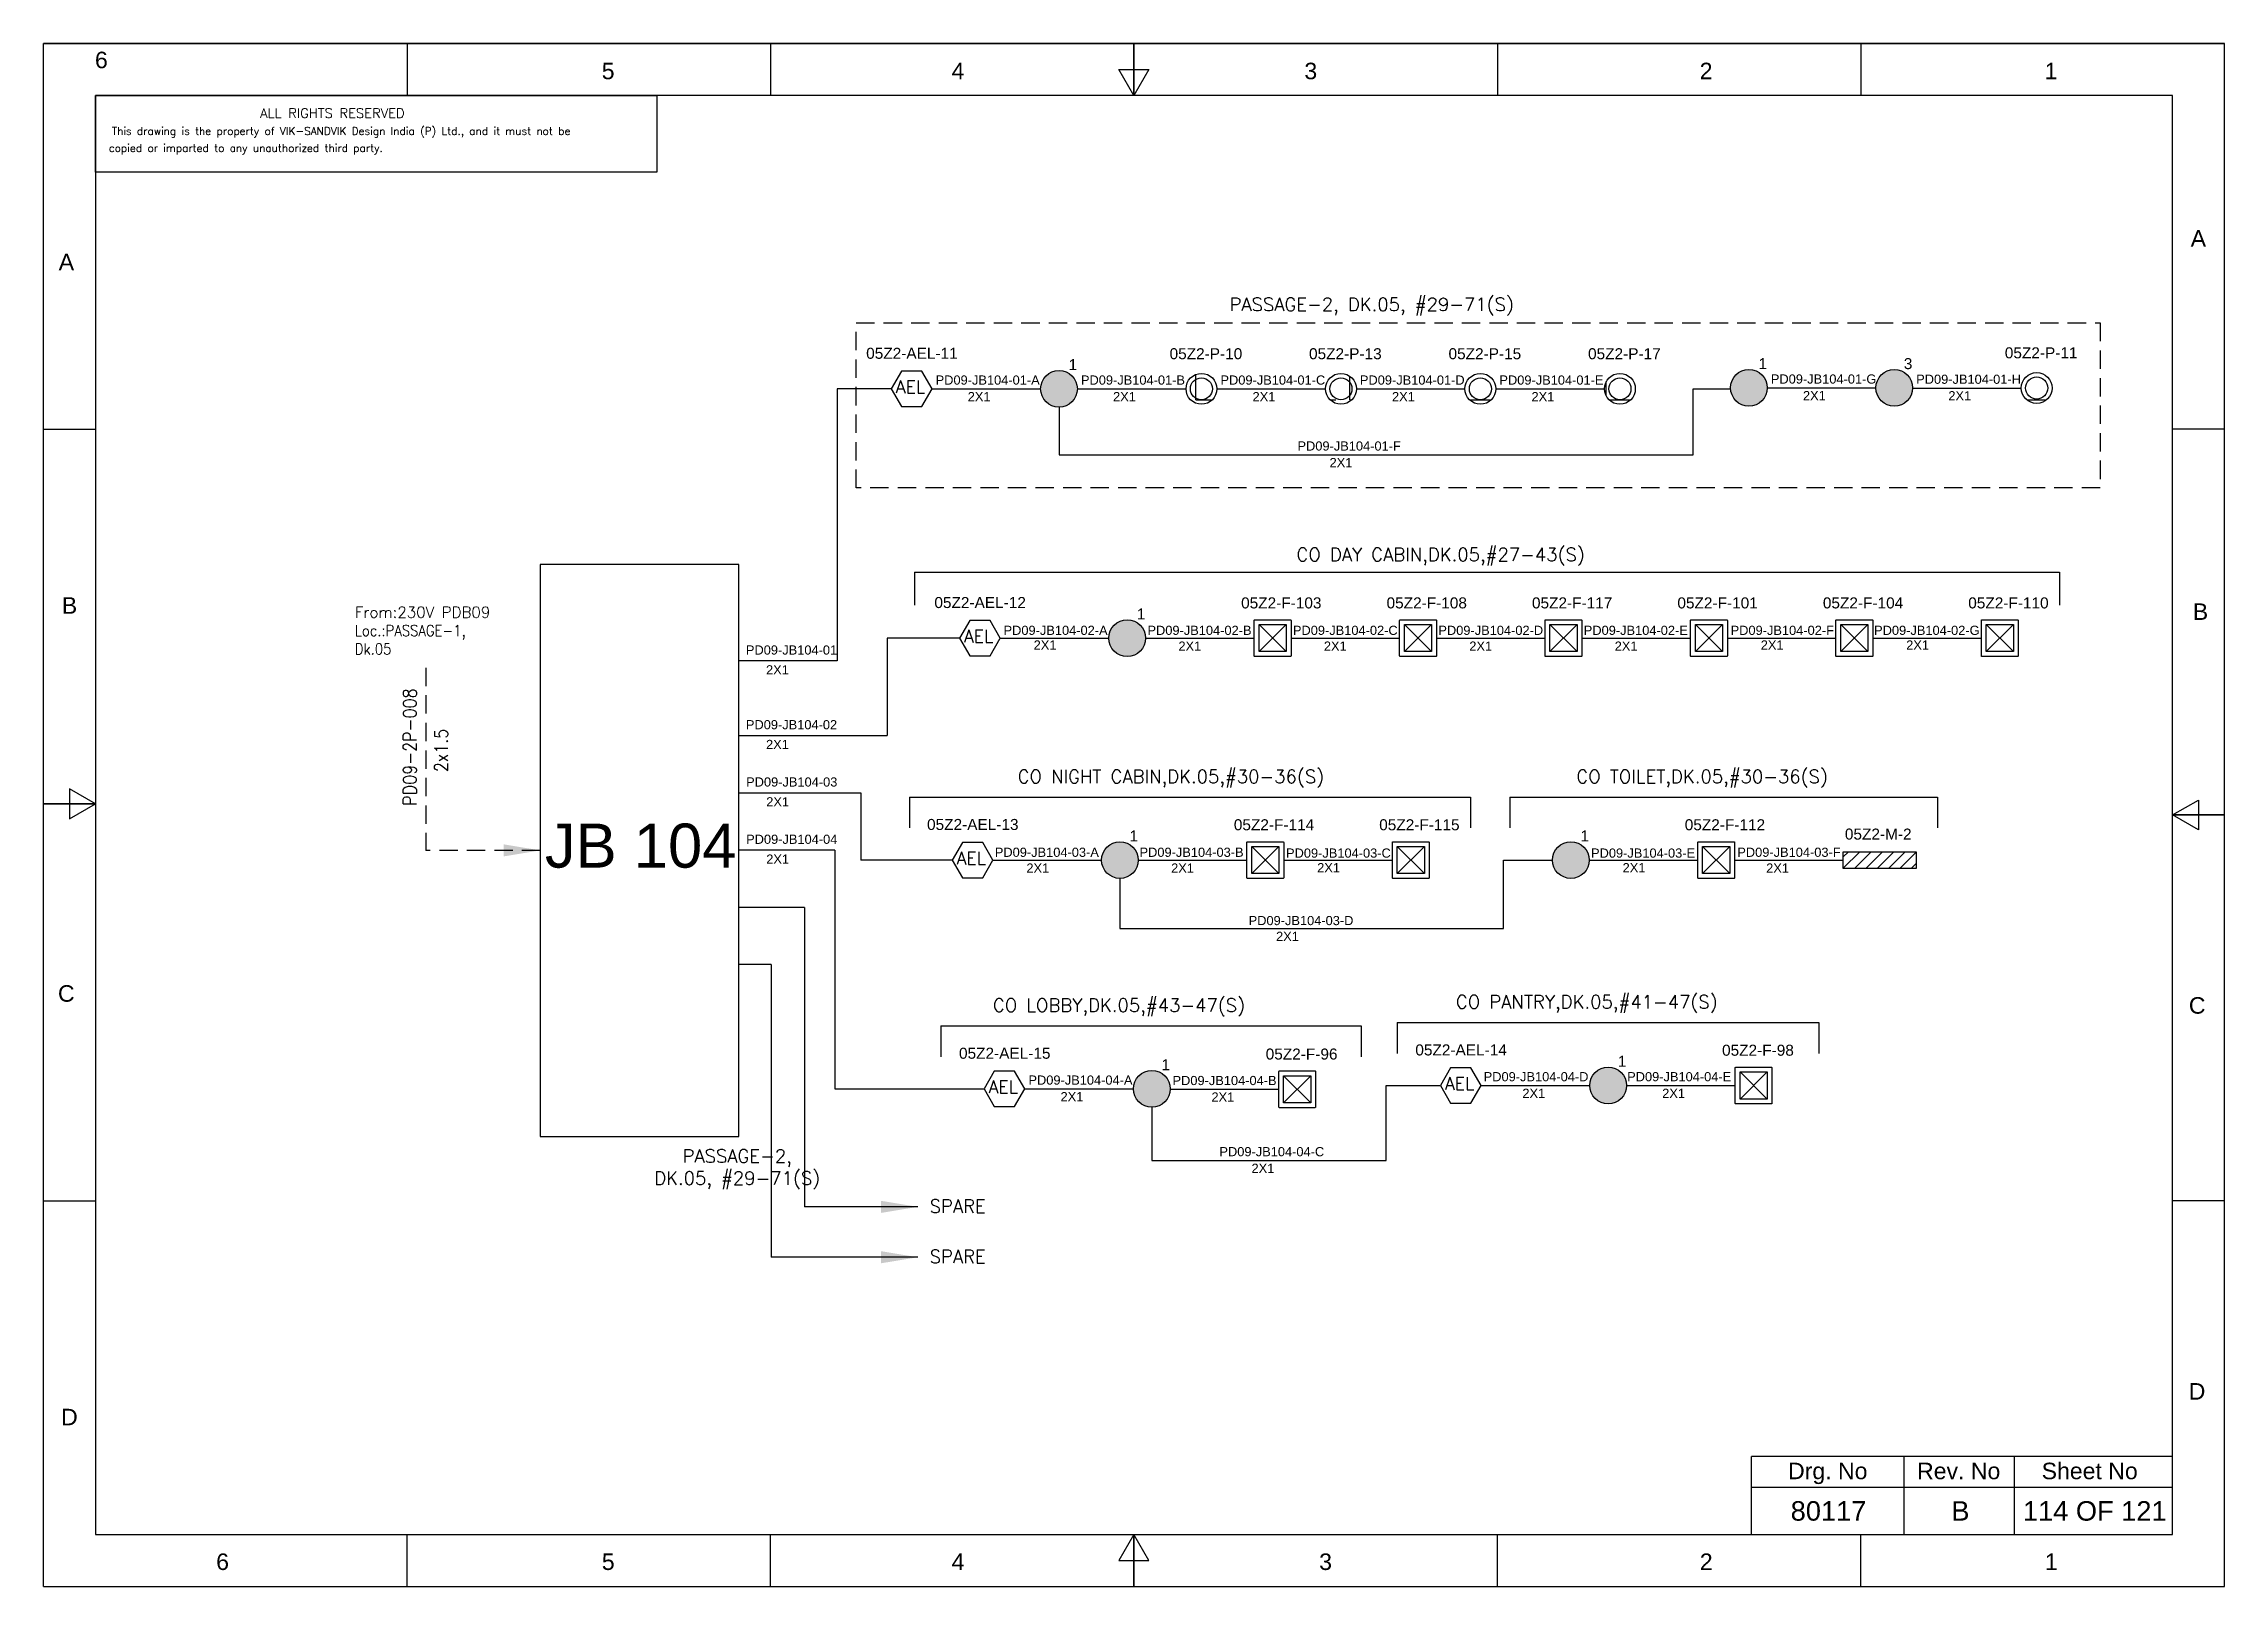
# Model space of a CAD drawing. Header units: inches. Extents: x -3311 to 1429, y -713 to 2436.
# Drawn here: x -1002.1 to -705.1, y -461.9 to -251.8 of the extents above; entities that cross this region are included whole.
import ezdxf
from ezdxf.enums import TextEntityAlignment as Align

# ---------------------------------------------------------------- set-up
doc = ezdxf.new("R2010")
doc.units = ezdxf.units.IN
doc.linetypes.add('HIDDEN', pattern=[0.375, 0.25, -0.125])
doc.linetypes.add('SOLID', pattern=[0])
for name, color, linetype, lineweight in [('ELEC_TXT-025', 1, 'Continuous', 25), ('HEL-025', 1, 'Continuous', 25), ('HEL-035', 2, 'Continuous', 35)]:
    doc.layers.add(name, color=color, linetype=linetype, lineweight=lineweight)
for name, color, linetype in [('Fmount', 7, 'Continuous'), ('LINE', 3, 'SOLID'), ('MirL', 7, 'Continuous')]:
    doc.layers.add(name, color=color, linetype=linetype)
doc.styles.add('_NORMAL', font='arial.ttf')
doc.styles.add('ROMANS', font='simplex.shx', dxfattribs={"width": 0.88})
doc.styles.get("Standard").update_dxf_attribs({"font": 'arial.ttf'})
doc.dimstyles.get("Standard").update_dxf_attribs({"dimtxt": 0.18, "dimasz": 0.18, "dimexe": 0.18, "dimexo": 0.0625, "dimgap": 0.09, "dimtad": 0, "dimtih": 1, "dimtoh": 1, "dimdec": 4, "dimzin": 0, "dimdsep": 46, "dimtxsty": 'Standard', "dimcen": 0.09, "dimadec": 0, "dimazin": 0, "dimtfac": 1, "dimtdec": 4, "dimtofl": 0, "dimtmove": 0, "dimatfit": 3, "dimfxl": 1, "dimtolj": 1, "dimtzin": 0, "dimarcsym": 0})
pattern_1 = [(0, (0, 0), (0, 6.985), [5.08, -1.905]), (90, (0, 0), (-6.985, 4e-16), [5.08, -1.905])]

msp = doc.modelspace()

# ---------------------------------------------------------------- texts
at = {"color": 7}
for s, p in [('PD09-JB104-01-G', (-766.88, -298.14)), ('PD09-JB104-01-H', (-747.09, -298.17)), ('PD09-JB104-01-A', (-880.63, -298.28)), ('2X1', (-876.26, -300.54)), ('PD09-JB104-01-B', (-860.84, -298.28)), ('2X1', (-856.47, -300.54)), ('PD09-JB104-01-C', (-841.84, -298.28, -0.08)), ('2X1', (-837.47, -300.54, -0.05)), ('PD09-JB104-01-D', (-822.85, -298.28, -0.08)), ('2X1', (-818.48, -300.54, -0.08)), ('PD09-JB104-01-E', (-803.85, -298.28, -0.11)), ('2X1', (-799.48, -300.54, -0.11)), ('2X1', (-762.51, -300.4)), ('2X1', (-742.71, -300.42)), ('PD09-JB104-01-F', (-831.35, -307.26)), ('2X1', (-826.98, -309.52)), ('PD09-JB104-02-A', (-871.38, -332.36, 0.03)), ('PD09-JB104-02-B', (-851.78, -332.36, 0.03)), ('PD09-JB104-02-C', (-831.97, -332.36, 0.03)), ('PD09-JB104-02-D', (-812.16, -332.36, 0.03)), ('PD09-JB104-02-E', (-792.36, -332.36, 0.03)), ('PD09-JB104-02-F', (-772.36, -332.36, 0.03)), ('PD09-JB104-02-G', (-752.82, -332.36, 0.03)), ('PD09-JB104-01', (-906.47, -335.04)), ('2X1', (-867.28, -334.36)), ('2X1', (-847.57, -334.51, -0.03)), ('2X1', (-827.76, -334.51, -0.03)), ('2X1', (-807.95, -334.51, -0.03)), ('2X1', (-788.15, -334.51, -0.03)), ('2X1', (-768.26, -334.36)), ('2X1', (-748.45, -334.36)), ('2X1', (-903.73, -337.74)), ('PD09-JB104-02', (-906.47, -345.21)), ('2X1', (-903.73, -347.9)), ('PD09-JB104-03', (-906.44, -353.01)), ('2X1', (-903.7, -355.71)), ('PD09-JB104-04', (-906.44, -360.81)), ('2X1', (-903.7, -363.51)), ('PD09-JB104-03-A', (-872.57, -362.58, 0.03)), ('PD09-JB104-03-B', (-852.86, -362.58, 0.03)), ('PD09-JB104-03-C', (-832.91, -362.69, 0.03)), ('PD09-JB104-03-E', (-791.37, -362.69, 0.03)), ('PD09-JB104-03-F', (-771.45, -362.58, 0.03)), ('2X1', (-868.27, -364.73, -0.03)), ('2X1', (-848.56, -364.73, -0.03)), ('2X1', (-828.67, -364.68)), ('2X1', (-787.07, -364.68)), ('2X1', (-767.52, -364.73, -0.03)), ('PD09-JB104-03-D', (-838, -371.88, 0.03)), ('2X1', (-834.27, -374.03, -0.03)), ('PD09-JB104-04-D', (-805.99, -393.14)), ('PD09-JB104-04-E', (-786.45, -393.14)), ('PD09-JB104-04-A', (-867.99, -393.6)), ('2X1', (-863.62, -395.86)), ('PD09-JB104-04-B', (-848.37, -393.66)), ('2X1', (-843.07, -395.91)), ('2X1', (-800.72, -395.4)), ('2X1', (-781.68, -395.4)), ('PD09-JB104-04-C', (-841.98, -403.35)), ('2X1', (-837.61, -405.61))]:
    msp.add_text(s, height=1.25, dxfattribs=at).set_placement(p)
at = {"color": 7, "lineweight": 30}
msp.add_text('JB 104', height=6, dxfattribs=at).set_placement((-920.8, -361.05), align=Align.MIDDLE_CENTER)
at = {"color": 7}
for s, height, p in [('Drg. No', 2.246, (-759.13, -446.2)), ('Rev. No', 2.246, (-741.3, -446.2)), ('Sheet No', 2.246, (-723.46, -446.2)), ('80117', 2.653, (-759.03, -451.64)), ('B', 2.65, (-741.06, -451.64)), ('114 OF 121', 2.653, (-722.77, -451.64))]:
    msp.add_text(s, height=height, dxfattribs=at).set_placement(p, align=Align.MIDDLE_CENTER)
at = {"insert": (-840.61, -286.45, 0.03), "char_height": 1.8, "width": 80.3537, "attachment_point": 1, "style": '_NORMAL'}
msp.add_mtext('{\\Fromans|c0;\\C2;PASSAGE-2, DK.05, #29-71(S)}', dxfattribs=at)
at = {"color": 7, "char_height": 1.8, "attachment_point": 1, "style": '_NORMAL'}
for s, insert, width in [('{\\Fromans|c0;\\C2;CO DAY CABIN,DK.05,#27-43(S)}', (-831.49, -320.52, 0.22), 128.8823), ('{\\Fromans|c0;\\C2;CO NIGHT CABIN,DK.05,#30-36(S)}', (-869.46, -350.74, 0.22), 128.8823), ('{\\Fromans|c0;\\C2;CO TOILET,DK.05,#30-36(S)}', (-793.37, -350.74, 0.22), 128.8823), ('{\\Fromans|c0;\\C2;CO LOBBY,DK.05,#43-47(S)}', (-872.83, -381.89, 0.22), 128.8823), ('{\\Fromans|c0;\\C2;CO PANTRY,DK.05,#41-47(S)}', (-809.78, -381.43, 0.22), 128.8823), ('{\\Fromans|c0;\\C2;SPARE}', (-881.44, -409.25), 8.1658), ('{\\Fromans|c0;\\C2;SPARE}', (-881.44, -416.1), 8.1658)]:
    msp.add_mtext(s, dxfattribs=dict(at, insert=insert, width=width))
at = {"color": 7, "insert": (-959.73, -328.52), "char_height": 1.5, "width": 44.8449, "attachment_point": 1}
msp.add_mtext('{\\Fromans|c0;\\C2;From:230V PDB09 \\P\\Fsimplex|c0;\\W0.88;Loc.:PASSAGE-1,\\PDk.05}', dxfattribs=at)
at = {"color": 7, "insert": (-953.13, -355.61), "char_height": 1.8, "width": 17.1296, "attachment_point": 1, "rotation": 90, "style": '_NORMAL'}
msp.add_mtext('{\\Fromans|c0;\\W0.88;PD09-2P-008}', dxfattribs=at)
at = {"color": 7, "insert": (-948.86, -351.04), "char_height": 1.8, "attachment_point": 1, "rotation": 90, "style": '_NORMAL'}
msp.add_mtext('{\\Fsimplex|c0;\\W0.88;2x1.5}', dxfattribs=at)
at = {"color": 7, "insert": (-918.96, -402.42), "char_height": 1.8, "attachment_point": 1, "style": '_NORMAL'}
msp.add_mtext('\\pxqc;{\\Fromans|c0;\\C2;PASSAGE-2, \\PDK.05, #29-71(S)}', dxfattribs=at)

# ---------------------------------------------------------------- blocks, each defined once
blk = doc.blocks.new('FIXED_KEY_SWITCH')
h = blk.add_hatch(color=1)
h.dxf.hatch_style = 1
edge = h.paths.add_edge_path()
edge.add_arc((848.13, 1737.46), 2.5, 0, 360)
at = {"color": 1}
blk.add_circle((848.13, 1737.46), 2.5, dxfattribs=at)
at = {"color": 7, "insert": (849.44, 1741.5), "char_height": 1.5, "attachment_point": 1, "style": '_NORMAL'}
blk.add_mtext_dynamic_manual_height_columns('1', width=1.5, gutter_width=7.5, heights=[0], dxfattribs=at)
blk = doc.blocks.new('SWT')
blk.add_blockref('FIXED_KEY_SWITCH', (0, 0))
blk.add_attdef('TAG_NO', (844.55, 1741.11), '', height=1.5)
blk = doc.blocks.new('1')
h = blk.add_hatch()
h.set_pattern_fill('ANGLE', color=6)
h.set_pattern_definition(pattern_1)
h.paths.add_polyline_path([(303.23, 2044.43, 1), (306.22, 2044.43, 1)], flags=0)
h.paths.add_polyline_path([(302.63, 2044.43, 1), (306.83, 2044.43, 1)])
h.paths.add_polyline_path([(306.22, 2044.43, -1), (303.23, 2044.43, -1)], flags=16)
h = blk.add_hatch()
h.set_pattern_fill('ANGLE', color=6)
h.set_pattern_definition(pattern_1)
h.paths.add_polyline_path([(303.23, 2044.43, 1), (306.22, 2044.43, 1)])
at = {"color": 6}
for radius in [2.1, 1.5]:
    blk.add_circle((304.73, 2044.43), radius, dxfattribs=at)
blk = doc.blocks.new('LED PENDENT LIGHT 15W')
blk.add_blockref('1', (0, 0))
blk.add_attdef('TAG_NO', (301.63, 2048.1), '', height=1.5)
blk = doc.blocks.new('AEL')
at = {"color": 4}
blk.add_lwpolyline([(989.98, -190.09), (992.75, -190.09), (994.14, -187.69), (992.75, -185.28), (989.98, -185.28), (988.59, -187.69)], close=True, dxfattribs=at)
at = {"color": 4, "style": 'ROMANS'}
blk.add_text('AEL', height=1.725, dxfattribs=at).set_placement((989.2, -188.27))
blk = doc.blocks.new('AEL_L')
blk.add_blockref('AEL', (0, 0))
blk.add_attdef('TAG_NO', (986.55, -183.59), '', height=1.5)
blk = doc.blocks.new('LED FLUSH MOUNT')
for p, q in [((114818, 79432), (114604, 79219)), ((114604, 79432), (114818, 79219))]:
    blk.add_line(p, q)
blk.add_lwpolyline([(114572, 79470), (114850, 79470, -0.414214), (114856, 79464), (114856, 79186, -0.414214), (114850, 79180), (114572, 79180, -0.414214), (114566, 79186), (114566, 79464, -0.414214)], format="xyb", close=True)
blk.add_lwpolyline([(114604, 79432), (114818, 79432), (114818, 79219), (114604, 79219)], close=True)
blk = doc.blocks.new('LED Flush Mounted Light 22W')
blk.add_blockref('LED FLUSH MOUNT', (0, 0))
at = {"style": 'ROMANS', "width": 0.7}
blk.add_attdef('TAG_NO.:', (113905, 79579), '', height=250, dxfattribs=at)
blk = doc.blocks.new('fr')
at = {"color": 7, "linetype": 'Continuous'}
for p, q in [((33763.99, 4500.4), (33466.99, 4500.4)), ((33466.99, 4500.4), (33763.99, 4500.4)), ((33466.99, 4290.33), (33466.99, 4500.4)), ((33516.49, 4500.4), (33516.49, 4493.33)), ((33565.99, 4500.4), (33565.99, 4493.33)), ((33615.49, 4500.4), (33615.49, 4493.33)), ((33615.49, 4493.33), (33615.49, 4500.4)), ((33615.49, 4500.4), (33615.49, 4493.33)), ((33664.99, 4500.4), (33664.99, 4493.33)), ((33714.49, 4500.4), (33714.49, 4493.33)), ((33763.99, 4290.33), (33763.99, 4500.4)), ((33763.99, 4290.33), (33763.99, 4500.4)), ((33615.49, 4493.33), (33613.45, 4496.87)), ((33613.45, 4496.87), (33617.53, 4496.87)), ((33617.53, 4496.87), (33615.49, 4493.33)), ((33756.92, 4493.33), (33474.06, 4493.33)), ((33474.06, 4493.33), (33474.06, 4297.41)), ((33756.92, 4297.41), (33756.92, 4493.33)), ((33466.99, 4447.89), (33474.06, 4447.89)), ((33763.99, 4447.89), (33756.92, 4447.89)), ((33474.06, 4396.87), (33470.53, 4398.91)), ((33470.53, 4398.91), (33470.53, 4394.83)), ((33466.99, 4396.87), (33474.06, 4396.87)), ((33474.06, 4396.87), (33466.99, 4396.87)), ((33466.99, 4396.87), (33474.06, 4396.87)), ((33470.53, 4394.83), (33474.06, 4396.87)), ((33756.92, 4395.37), (33760.45, 4397.41)), ((33760.45, 4397.41), (33760.45, 4393.33)), ((33763.99, 4395.37), (33756.92, 4395.37)), ((33760.45, 4393.33), (33756.92, 4395.37)), ((33756.92, 4395.37), (33763.99, 4395.37)), ((33763.99, 4395.37), (33756.92, 4395.37)), ((33466.99, 4342.85), (33474.06, 4342.85)), ((33763.99, 4342.85), (33756.92, 4342.85)), ((33474.06, 4297.41), (33756.92, 4297.41)), ((33516.49, 4290.33), (33516.49, 4297.41)), ((33565.99, 4290.33), (33565.99, 4297.41)), ((33615.49, 4297.41), (33613.45, 4293.87)), ((33615.49, 4290.33), (33615.49, 4297.41)), ((33617.53, 4293.87), (33615.49, 4297.41)), ((33615.49, 4297.41), (33615.49, 4290.33)), ((33615.49, 4290.33), (33615.49, 4297.41)), ((33664.99, 4290.33), (33664.99, 4297.41)), ((33714.49, 4290.33), (33714.49, 4297.41)), ((33613.45, 4293.87), (33617.53, 4293.87)), ((33466.99, 4290.33), (33763.99, 4290.33)), ((33466.99, 4290.33), (33763.99, 4290.33))]:
    blk.add_line(p, q, dxfattribs=at)
at = {"color": 7, "style": '_NORMAL'}
for s, p in [('6', (33474.86, 4498.18)), ('5', (33543.88, 4496.68)), ('4', (33591.52, 4496.68)), ('3', (33639.57, 4496.68)), ('2', (33693.41, 4496.68)), ('1', (33740.39, 4496.68)), ('A', (33760.45, 4473.88)), ('A', (33470.1, 4470.68)), ('B', (33470.52, 4423.9)), ('B', (33760.74, 4423.06)), ('C', (33470.08, 4371.07)), ('C', (33760.29, 4369.44)), ('D', (33760.27, 4316.89)), ('D', (33470.51, 4313.39)), ('6', (33491.37, 4293.69)), ('5', (33543.89, 4293.69)), ('4', (33591.53, 4293.69)), ('3', (33641.59, 4293.69)), ('2', (33693.43, 4293.69)), ('1', (33740.41, 4293.69))]:
    blk.add_text(s, height=2.25, dxfattribs=at).set_placement(p, align=Align.MIDDLE_CENTER)
blk = doc.blocks.new('A$C4BAD7D21')
at = {"layer": 'HEL-025'}
blk.add_lwpolyline([(-34000, 0), (-34000, 2086), (-18714, 2086), (-18714, 0)], close=True, dxfattribs=at)
at = {"layer": 'HEL-025', "style": 'ROMANS'}
for s, p in [('This drawing is the property of VIK-SANDVIK Design India (P) Ltd., and it must not be', (-33558, 1016)), (' copied or imparted to any unauthorized third party.', (-33785, 550))]:
    blk.add_text(s, height=210, dxfattribs=at).set_placement(p)
at = {"layer": 'HEL-035', "style": 'ROMANS'}
blk.add_text('     ALL RIGHTS RESERVED', height=262.5, dxfattribs=at).set_placement((-30497, 1476))
blk = doc.blocks.new('MIR')
h = blk.add_hatch()
h.set_pattern_fill('ANSI31', color=256, scale=500)
h.set_pattern_definition([(45, (0, 0), (-44.194174, 44.194174), [])])
h.paths.add_polyline_path([(109452, 30143), (110019, 30143), (110019, 30272), (109452, 30272)])
at = {"elevation": -6}
blk.add_lwpolyline([(109452, 30272), (110019, 30272), (110019, 30143), (109452, 30143)], close=True, dxfattribs=at)
blk = doc.blocks.new('MIRROR LIGHT')
blk.add_blockref('MIR', (0, 0))
at = {"style": 'ROMANS', "width": 0.7}
blk.add_attdef('TAG_NO.:', (108952, 30348), '', height=250, dxfattribs=at)
blk = doc.blocks.new('LHS_SWITCH')
h = blk.add_hatch(color=1)
h.dxf.hatch_style = 1
edge = h.paths.add_edge_path()
edge.add_arc((2067.22, 3641.35), 2, 0, 360)
at = {"color": 1}
blk.add_circle((2067.22, 3641.35), 2, dxfattribs=at)
at = {"color": 7, "insert": (2068.26, 3644.59), "char_height": 1.2, "attachment_point": 1, "style": '_NORMAL'}
blk.add_mtext_dynamic_manual_height_columns('3', width=1.5, gutter_width=7.5, heights=[0], dxfattribs=at)

# ---------------------------------------------------------------- linework, layer by layer
for p, q in [((-886.68, -298.85), (-894.04, -298.85)), ((-894.04, -298.85), (-894.04, -335.88)), ((-877.39, -332.8), (-887.22, -332.8)), ((-887.22, -332.8), (-887.22, -346.05)), ((-890.8, -353.85), (-890.8, -363.02)), ((-884.2, -354.45, -0.05), (-807.77, -354.45, -0.05)), ((-802.44, -354.45, -0.05), (-744.18, -354.45, -0.05)), ((-894.38, -361.65), (-907.44, -361.65)), ((-894.38, -361.65), (-894.38, -394.17)), ((-803.3, -372.32), (-803.3, -363.02)), ((-855.53, -365.52), (-855.53, -372.32)), ((-898.5, -369.46), (-907.44, -369.46)), ((-898.5, -369.46), (-898.5, -410.24)), ((-855.53, -372.32), (-803.3, -372.32)), ((-903.03, -377.26), (-907.44, -377.26)), ((-903.03, -377.26), (-903.03, -417.1)), ((-879.93, -385.6, -0.05), (-822.7, -385.6, -0.05)), ((-817.78, -385.15, -0.05), (-760.35, -385.15, -0.05)), ((-819.28, -403.92), (-819.28, -393.71)), ((-851.18, -396.67), (-851.18, -403.92)), ((-851.18, -403.92), (-819.28, -403.92))]:
    msp.add_line(p, q)
at = {"color": 7, "linetype": 'Continuous'}
for p, q in [((-712.19, -444.25), (-769.51, -444.25)), ((-769.51, -454.84), (-769.51, -444.25)), ((-748.74, -454.84), (-748.74, -444.25)), ((-733.72, -454.84), (-733.72, -444.25)), ((-769.51, -448.43), (-712.19, -448.43))]:
    msp.add_line(p, q, dxfattribs=at)
at = {"linetype": 'HIDDEN', "ltscale": 10, "elevation": 0.03}
msp.add_lwpolyline([(-891.46, -289.88), (-722.03, -289.88), (-722.03, -312.35), (-891.46, -312.35)], close=True, dxfattribs=at)
msp.add_lwpolyline([(-907.44, -322.75), (-934.47, -322.75), (-934.47, -400.65), (-907.44, -400.65)], close=True)
at = {"linetype": 'HIDDEN', "ltscale": 10}
msp.add_lwpolyline([(-950.08, -336.83), (-950.08, -361.7)], dxfattribs=at)
at = {"layer": 'LINE', "color": 0}
for p, q in [((-881.12, -298.85), (-866.33, -298.85)), ((-861.33, -298.85), (-846.53, -298.85)), ((-842.33, -298.86, -0.05), (-827.54, -298.86, -0.05)), ((-823.34, -298.86, -0.08), (-808.54, -298.86, -0.08)), ((-804.34, -298.86, -0.11), (-789.55, -298.86, -0.11)), ((-777.47, -307.83), (-777.47, -298.85)), ((-777.47, -298.85), (-772.37, -298.85)), ((-767.37, -298.71), (-752.58, -298.71)), ((-747.58, -298.74), (-732.78, -298.74)), ((-863.83, -301.35), (-863.83, -307.83)), ((-863.83, -307.83), (-777.47, -307.83)), ((-883.53, -323.83, 0.03), (-883.53, -328.33, 0.03)), ((-883.53, -323.83, 0.03), (-727.58, -323.83, 0.03)), ((-727.58, -323.83, 0.03), (-727.58, -328.33, 0.03)), ((-871.83, -332.8), (-857.04, -332.8)), ((-852.04, -332.8), (-837.24, -332.8)), ((-832.23, -332.8), (-817.44, -332.8)), ((-812.43, -332.8), (-797.63, -332.8)), ((-792.62, -332.8), (-777.82, -332.8)), ((-772.81, -332.8), (-758.02, -332.8)), ((-753.01, -332.8), (-738.21, -332.8)), ((-894.04, -335.88), (-907.44, -335.88)), ((-907.44, -346.05), (-887.22, -346.05)), ((-907.41, -353.85), (-890.8, -353.85)), ((-884.2, -354.45, -0.05), (-884.2, -358.64, -0.05)), ((-807.77, -354.45, -0.05), (-807.77, -358.64, -0.05)), ((-802.44, -354.45, -0.05), (-802.44, -358.64, -0.05)), ((-744.18, -354.45, -0.05), (-744.18, -358.64, -0.05)), ((-872.83, -363.02), (-858.03, -363.02)), ((-853.03, -363.02), (-838.24, -363.02)), ((-833.23, -363.02), (-818.43, -363.02)), ((-803.3, -363.02), (-796.62, -363.02)), ((-791.62, -363.02), (-776.83, -363.02)), ((-771.82, -363.02), (-757.02, -363.02)), ((-879.93, -385.6, -0.05), (-879.93, -389.79, -0.05)), ((-822.7, -385.6, -0.05), (-822.7, -389.79, -0.05)), ((-817.78, -385.15, -0.05), (-817.78, -389.34, -0.05)), ((-760.35, -385.15, -0.05), (-760.35, -389.34, -0.05)), ((-894.38, -394.17), (-874.03, -394.17)), ((-868.48, -394.17), (-853.68, -394.17)), ((-848.68, -394.23), (-833.89, -394.23)), ((-819.28, -393.71), (-811.89, -393.71)), ((-806.33, -393.71), (-791.54, -393.71)), ((-786.54, -393.71), (-771.74, -393.71))]:
    msp.add_line(p, q, dxfattribs=at)
at = {"layer": 'LINE', "color": 7}
msp.add_line((-878.38, -363.02), (-890.8, -363.02), dxfattribs=at)

# ---------------------------------------------------------------- block references
for name, p in [('fr', (-34469.11, -4752.25)), ('SWT', (-1711.96, -2036.31)), ('SWT', (-1618, -2036.17)), ('SWT', (-1702.67, -2070.26)), ('SWT', (-1703.66, -2100.48)), ('SWT', (-1642.25, -2100.48)), ('SWT', (-1699.31, -2131.63)), ('SWT', (-1637.17, -2131.17))]:
    msp.add_blockref(name, p)
ref = msp.add_blockref('AEL_L', (-1875.26, -111.17))
ref.add_attrib('TAG_NO', '05Z2-AEL-11', (-890.09, -294.76), dxfattribs={"color": 4, "height": 1.5})
ref = msp.add_blockref('LED PENDENT LIGHT 15W', (-1149.16, -2343.28, -0.05))
ref.add_attrib('TAG_NO', '05Z2-P-10', (-848.77, -294.82, -0.05), dxfattribs={"height": 1.5})
ref = msp.add_blockref('LED PENDENT LIGHT 15W', (-1130.16, -2343.28, -0.08))
ref.add_attrib('TAG_NO', '05Z2-P-13', (-829.78, -294.82, -0.08), dxfattribs={"height": 1.5})
ref = msp.add_blockref('LED PENDENT LIGHT 15W', (-1111.17, -2343.28, -0.11))
ref.add_attrib('TAG_NO', '05Z2-P-15', (-810.78, -294.82, -0.11), dxfattribs={"height": 1.5})
ref = msp.add_blockref('LED PENDENT LIGHT 15W', (-1092.17, -2343.28, -0.14))
ref.add_attrib('TAG_NO', '05Z2-P-17', (-791.78, -294.82, -0.14), dxfattribs={"height": 1.5})
ref = msp.add_blockref('LED PENDENT LIGHT 15W', (-1035.41, -2343.17, -0.03))
ref.add_attrib('TAG_NO', '05Z2-P-11', (-735.02, -294.7, -0.03), dxfattribs={"height": 1.5})
ref = msp.add_blockref('AEL_L', (-1865.97, -145.11))
ref.add_attrib('TAG_NO', '05Z2-AEL-12', (-880.8, -328.7), dxfattribs={"color": 4, "height": 1.5})
ref = msp.add_blockref('AEL_L', (-1866.97, -175.33))
ref.add_attrib('TAG_NO', '05Z2-AEL-13', (-881.8, -358.92), dxfattribs={"color": 4, "height": 1.5})
ref = msp.add_blockref('AEL_L', (-1862.62, -206.48))
ref.add_attrib('TAG_NO', '05Z2-AEL-15', (-877.45, -390.07), dxfattribs={"color": 4, "height": 1.5})
ref = msp.add_blockref('AEL_L', (-1800.47, -206.03))
ref.add_attrib('TAG_NO', '05Z2-AEL-14', (-815.3, -389.62), dxfattribs={"color": 4, "height": 1.5})
at = {"layer": 'ELEC_TXT-025', "color": 0, "xscale": 0.005, "yscale": 0.005, "zscale": 0.005}
msp.add_blockref('A$C4BAD7D21', (-825.04, -269.35), dxfattribs=at)
at = {"layer": 'Fmount'}
ref = msp.add_blockref('LED Flush Mounted Light 22W', (-2816.94, -1703.54), dxfattribs=dict(at, xscale=0.01728, yscale=0.01728, zscale=0.01728))
ref.add_attrib('TAG_NO.:', '05Z2-F-103', dxfattribs={"layer": '0', "height": 1.5}).set_placement((-839.03, -329.2), align=Align.BOTTOM_LEFT)
ref = msp.add_blockref('LED Flush Mounted Light 22W', (-2797.14, -1703.54), dxfattribs=dict(at, xscale=0.01728, yscale=0.01728, zscale=0.01728))
ref.add_attrib('TAG_NO.:', '05Z2-F-108', dxfattribs={"layer": '0', "height": 1.5}).set_placement((-819.22, -329.2), align=Align.BOTTOM_LEFT)
ref = msp.add_blockref('LED Flush Mounted Light 22W', (-2777.33, -1703.54), dxfattribs=dict(at, xscale=0.01728, yscale=0.01728, zscale=0.01728))
ref.add_attrib('TAG_NO.:', '05Z2-F-117', dxfattribs={"layer": '0', "height": 1.5}).set_placement((-799.42, -329.2), align=Align.BOTTOM_LEFT)
ref = msp.add_blockref('LED Flush Mounted Light 22W', (-2757.52, -1703.54), dxfattribs=dict(at, xscale=0.01728, yscale=0.01728, zscale=0.01728))
ref.add_attrib('TAG_NO.:', '05Z2-F-101', dxfattribs={"layer": '0', "height": 1.5}).set_placement((-779.61, -329.2), align=Align.BOTTOM_LEFT)
ref = msp.add_blockref('LED Flush Mounted Light 22W', (-2737.72, -1703.54), dxfattribs=dict(at, xscale=0.01728, yscale=0.01728, zscale=0.01728))
ref.add_attrib('TAG_NO.:', '05Z2-F-104', dxfattribs={"layer": '0', "height": 1.5}).set_placement((-759.8, -329.2), align=Align.BOTTOM_LEFT)
ref = msp.add_blockref('LED Flush Mounted Light 22W', (-2717.91, -1703.54), dxfattribs=dict(at, xscale=0.01728, yscale=0.01728, zscale=0.01728))
ref.add_attrib('TAG_NO.:', '05Z2-F-110', dxfattribs={"layer": '0', "height": 1.5}).set_placement((-740, -329.2), align=Align.BOTTOM_LEFT)
ref = msp.add_blockref('LED Flush Mounted Light 22W', (-2817.94, -1733.76), dxfattribs=dict(at, xscale=0.01728, yscale=0.01728, zscale=0.01728))
ref.add_attrib('TAG_NO.:', '05Z2-F-114', dxfattribs={"layer": '0', "height": 1.5}).set_placement((-840.02, -359.41), align=Align.BOTTOM_LEFT)
ref = msp.add_blockref('LED Flush Mounted Light 22W', (-2798.13, -1733.76), dxfattribs=dict(at, xscale=0.01728, yscale=0.01728, zscale=0.01728))
ref.add_attrib('TAG_NO.:', '05Z2-F-115', dxfattribs={"layer": '0', "height": 1.5}).set_placement((-820.22, -359.41), align=Align.BOTTOM_LEFT)
ref = msp.add_blockref('LED Flush Mounted Light 22W', (-2756.53, -1733.76), dxfattribs=dict(at, xscale=0.01728, yscale=0.01728, zscale=0.01728))
ref.add_attrib('TAG_NO.:', '05Z2-F-112', dxfattribs={"layer": '0', "height": 1.5}).set_placement((-778.61, -359.41), align=Align.BOTTOM_LEFT)
ref = msp.add_blockref('LED Flush Mounted Light 22W', (-2813.59, -1764.97), dxfattribs=dict(at, xscale=0.01728, yscale=0.01728, zscale=0.01728))
ref.add_attrib('TAG_NO.:', '05Z2-F-96', dxfattribs={"layer": '0', "height": 1.5}).set_placement((-835.68, -390.63), align=Align.BOTTOM_LEFT)
ref = msp.add_blockref('LED Flush Mounted Light 22W', (-2751.44, -1764.46), dxfattribs=dict(at, xscale=0.01728, yscale=0.01728, zscale=0.01728))
ref.add_attrib('TAG_NO.:', '05Z2-F-98', dxfattribs={"layer": '0', "height": 1.5}).set_placement((-773.53, -390.11), align=Align.BOTTOM_LEFT)
at = {"layer": 'LINE', "color": 7, "xscale": 1.25, "yscale": 1.25, "zscale": 1.25}
msp.add_blockref('LHS_SWITCH', (-3334.1, -4850.41), dxfattribs=at)
at = {"layer": 'MirL'}
ref = msp.add_blockref('MIRROR LIGHT', (-2672.43, -891.65, 0.11), dxfattribs=dict(at, xscale=0.0175, yscale=0.0175, zscale=0.0175))
ref.add_attrib('TAG_NO.:', '05Z2-M-2', dxfattribs={"layer": '0', "height": 1.5}).set_placement((-756.8, -360.68, -0.11), align=Align.BOTTOM_LEFT)

msp.set_redraw_order([(e.dxf.handle, doc.entitydb.next_handle()) for e in msp.query("TEXT MTEXT ATTDEF DIMENSION ARC_DIMENSION")])  # texts and dimensions are drawn at this point

# ---------------------------------------------------------------- leaders
at = {"linetype": 'HIDDEN', "ltscale": 10}
msp.add_leader([(-934.47, -361.7), (-950.08, -361.7)], dimstyle='Standard', override={"dimasz": 5, "dimarcsym": 1}, dxfattribs=at)
for points in [[(-883.06, -410.24), (-898.5, -410.24)], [(-883.06, -417.1), (-903.03, -417.1)]]:
    msp.add_leader(points, dimstyle='Standard', override={"dimasz": 5, "dimarcsym": 1})

doc.saveas('drawing.dxf')
